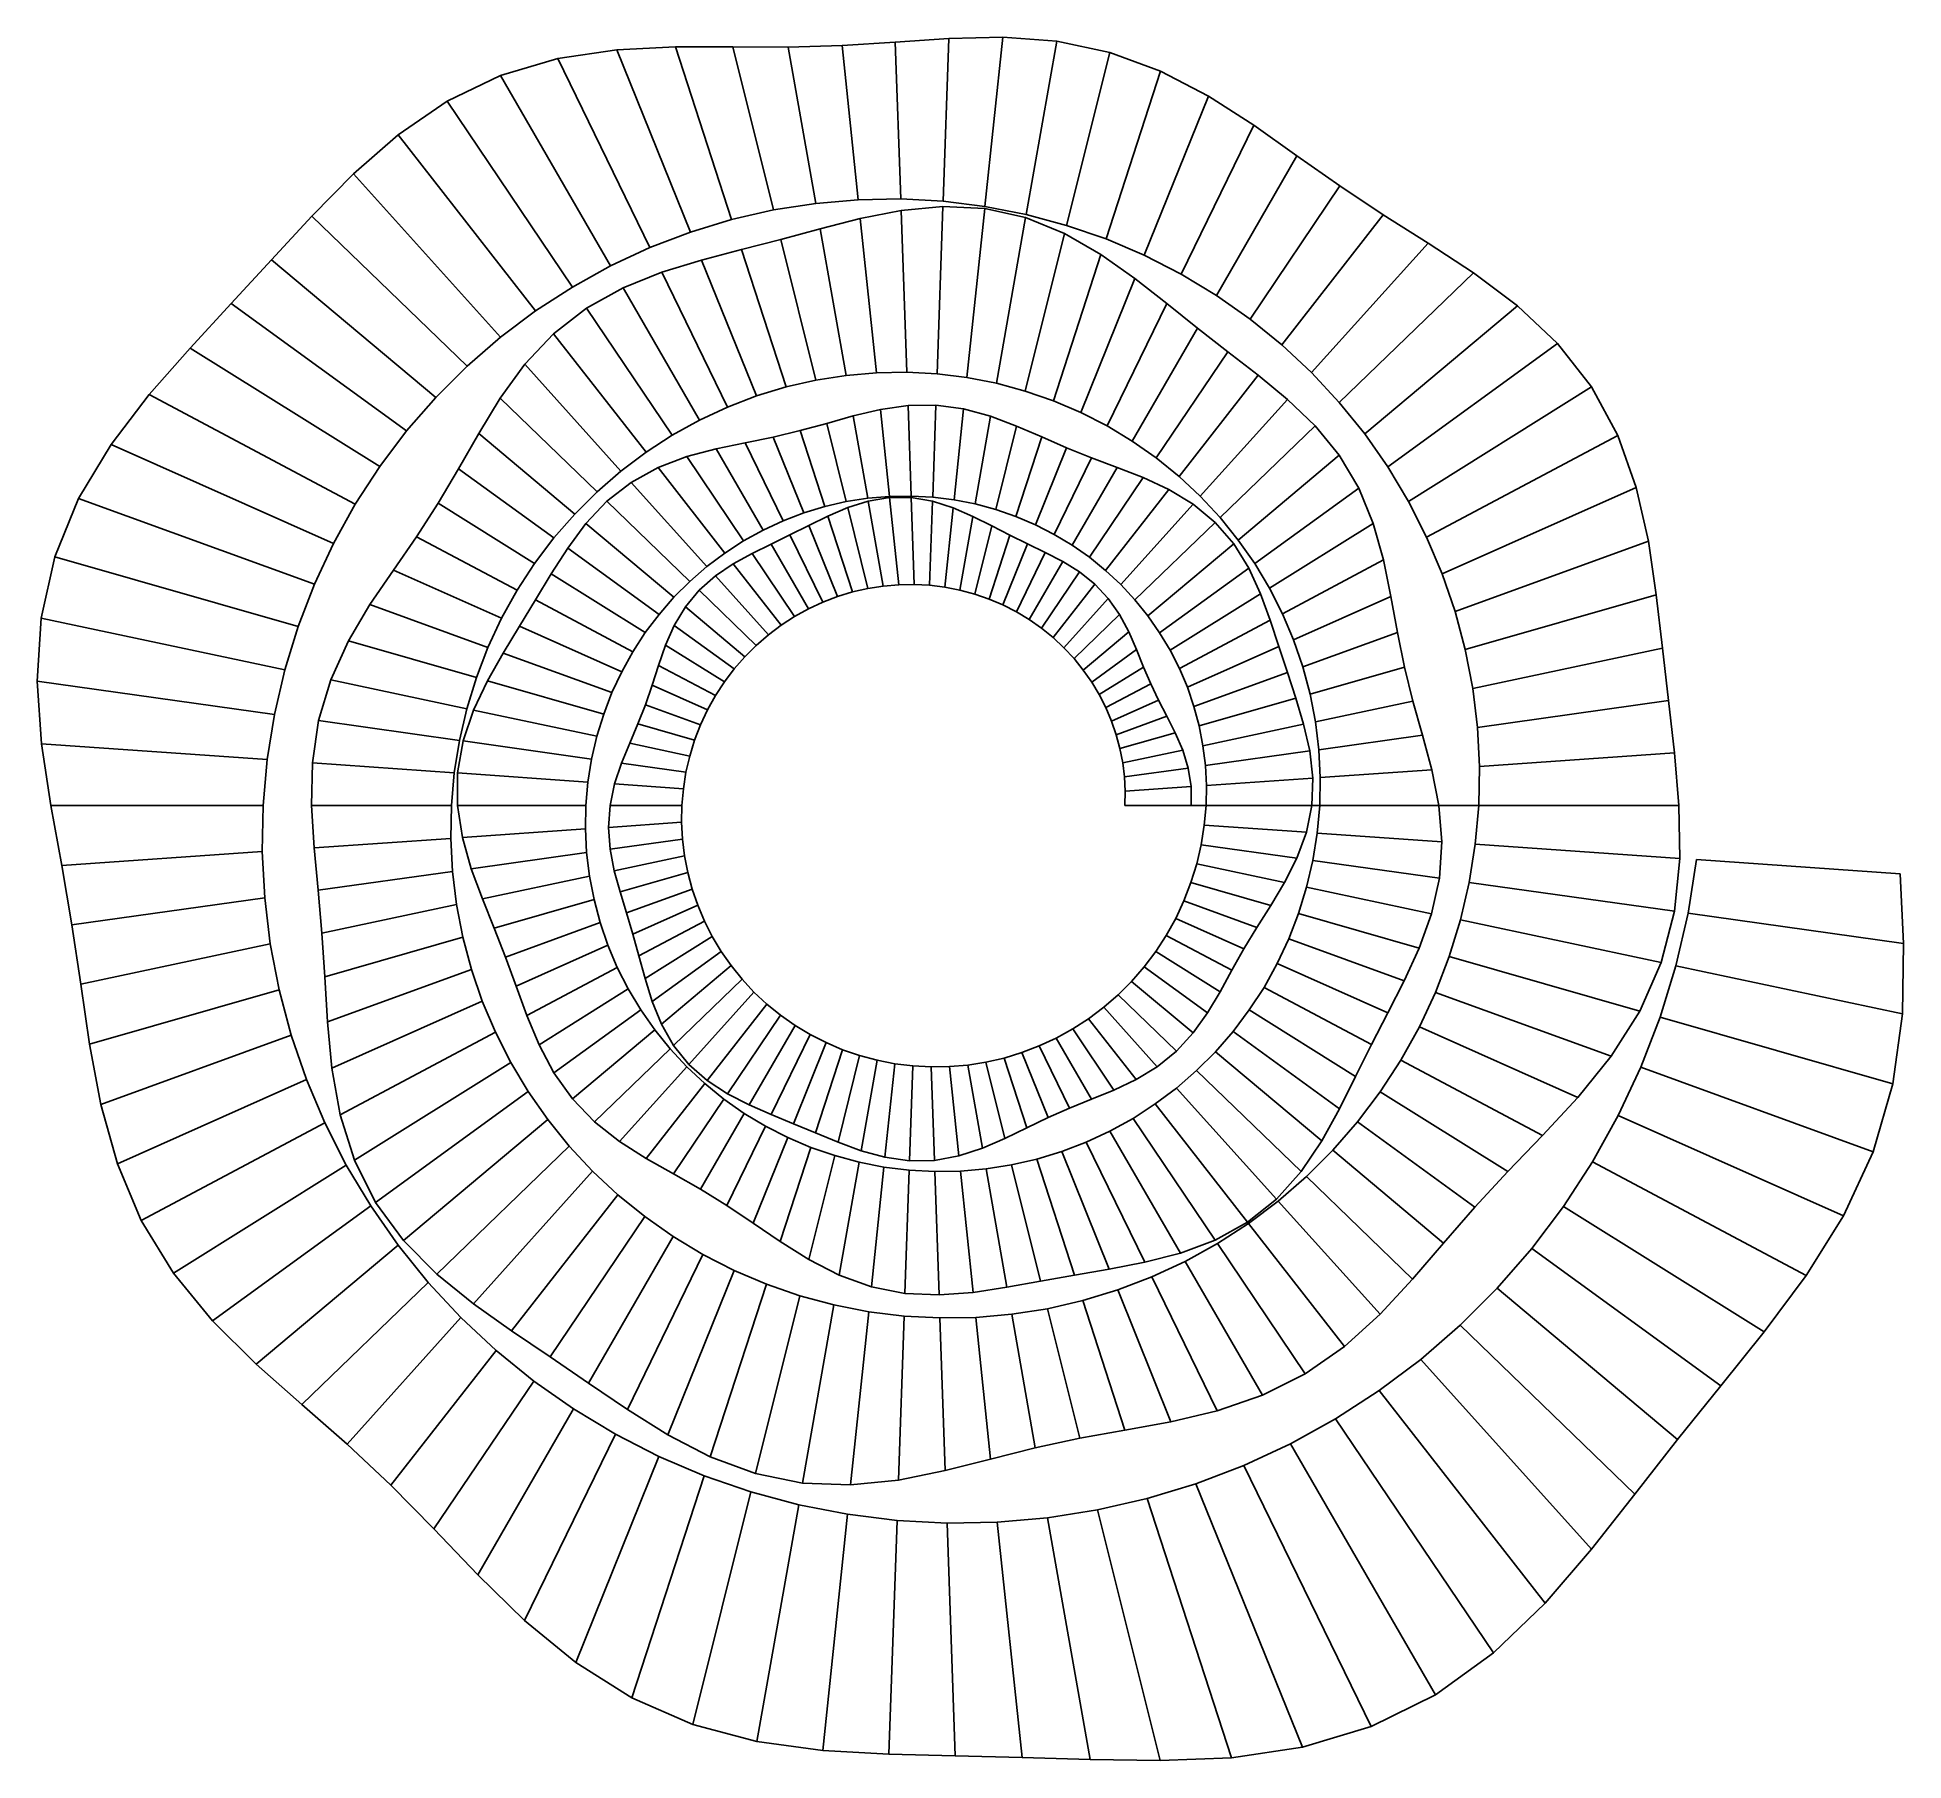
# Model space of a CAD drawing. Header units: metres. Extents: x -4.36 to 4.84, y -4.71 to 3.79.
import ezdxf

# ---------------------------------------------------------------- set-up
doc = ezdxf.new("R2010")
doc.units = ezdxf.units.M
for name, color, linetype in [('Fill', 3, 'CONTINUOUS'), ('Inner', 2, 'CONTINUOUS'), ('Outer', 1, 'CONTINUOUS')]:
    doc.layers.add(name, color=color, linetype=linetype)

msp = doc.modelspace()

# ---------------------------------------------------------------- linework, layer by layer
at = {"layer": 'Fill'}
for p, q in [((0.104, 2.9774), (0.132, 3.7792)), ((0.3103, 2.9519), (0.3978, 3.7852)), ((-1.3406, 2.7487), (-1.7951, 3.6805)), ((-1.1414, 2.825), (-1.5046, 3.7241)), ((-0.938, 2.8869), (-1.2147, 3.7384)), ((-0.7316, 2.9343), (-0.932, 3.7382)), ((-0.5232, 2.9671), (-0.659, 3.7374)), ((-0.3138, 2.9851), (-0.3936, 3.745)), ((-0.1044, 2.9886), (-0.1314, 3.7615)), ((0.5135, 2.9121), (0.664, 3.7656)), ((0.7127, 2.8585), (0.9253, 3.711)), ((-1.5348, 2.6584), (-2.0767, 3.5969)), ((0.907, 2.7914), (1.1759, 3.6192)), ((1.0954, 2.7111), (1.4124, 3.4958)), ((-1.723, 2.5544), (-2.3407, 3.4703)), ((1.277, 2.6183), (1.635, 3.3522)), ((-1.9041, 2.4371), (-2.5823, 3.3052)), ((1.4511, 2.5134), (1.8482, 3.2012)), ((-2.0772, 2.3069), (-2.8023, 3.1123)), ((1.6169, 2.3971), (2.059, 3.0526)), ((0.0743, 2.1267), (0.1031, 2.9514)), ((-2.2414, 2.1645), (-3.0069, 2.9037)), ((-0.2241, 2.1322), (-0.3039, 2.8918)), ((-0.0745, 2.1347), (-0.1024, 2.9319)), ((0.2216, 2.1085), (0.3091, 2.9412)), ((0.3668, 2.0801), (0.5107, 2.8966)), ((1.7735, 2.27), (2.2737, 2.9102)), ((-0.5226, 2.0959), (-0.6955, 2.7897)), ((-0.3737, 2.1193), (-0.5011, 2.8416)), ((0.5091, 2.0418), (0.7028, 2.8189)), ((1.9203, 2.1328), (2.4945, 2.7704)), ((-2.3959, 2.0104), (-3.205, 2.6893)), ((-0.8153, 2.0178), (-1.0858, 2.6875)), ((-0.67, 2.0621), (-0.89, 2.7391)), ((0.6478, 1.9938), (0.8823, 2.7154)), ((-0.9576, 1.9634), (-1.2817, 2.6279)), ((0.7824, 1.9365), (1.0491, 2.5965)), ((2.0567, 1.9862), (2.7179, 2.6247)), ((-1.0963, 1.8989), (-1.4731, 2.5514)), ((-2.5398, 1.8452), (-3.4041, 2.4732)), ((-1.2307, 1.8246), (-1.6534, 2.4512)), ((0.9122, 1.8702), (1.2061, 2.4728)), ((2.1821, 1.831), (2.9348, 2.4626)), ((-1.36, 1.7408), (-1.8162, 2.3246)), ((1.0365, 1.7953), (1.3577, 2.3515)), ((-2.6723, 1.6698), (-3.6068, 2.2538)), ((1.1549, 1.7122), (1.5075, 2.2349)), ((2.2959, 1.6681), (3.1328, 2.2761)), ((-1.4837, 1.6478), (-1.9578, 2.1743)), ((1.2668, 1.6214), (1.6564, 2.1202)), ((-2.7927, 1.4849), (-3.8081, 2.0248)), ((2.3977, 1.4982), (3.3001, 2.0621)), ((-1.601, 1.5461), (-2.0788, 2.0075)), ((-0.1601, 1.523), (-0.2051, 1.9513)), ((-0.0532, 1.5248), (-0.0688, 1.9708)), ((0.053, 1.5191), (0.0689, 1.9724)), ((0.1583, 1.506), (0.2054, 1.954)), ((1.3717, 1.5234), (1.8017, 2.001)), ((-0.4786, 1.4729), (-0.6001, 1.8469)), ((-0.3733, 1.4971), (-0.4694, 1.8826)), ((-0.2669, 1.5138), (-0.3385, 1.9195)), ((0.262, 1.4858), (0.3382, 1.9178)), ((0.3636, 1.4584), (0.4661, 1.8694)), ((1.4691, 1.4187), (1.9373, 1.8709)), ((-2.9003, 1.2913), (-3.9963, 1.7793)), ((-1.7113, 1.436), (-2.1846, 1.8331)), ((-0.7831, 1.3563), (-1.0146, 1.7574)), ((-0.684, 1.4024), (-0.8717, 1.7872)), ((-0.5823, 1.4413), (-0.7335, 1.8154)), ((0.4627, 1.4242), (0.59, 1.8157)), ((0.5589, 1.3832), (0.7121, 1.7626)), ((2.4871, 1.3224), (3.4293, 1.8234)), ((-1.8141, 1.318), (-2.2834, 1.659)), ((-0.9715, 1.2434), (-1.3009, 1.6651)), ((-0.8791, 1.3033), (-1.1594, 1.7189)), ((0.6516, 1.3359), (0.8354, 1.7129)), ((0.7404, 1.2824), (0.9615, 1.6653)), ((1.5586, 1.3079), (2.0561, 1.7253)), ((-1.0598, 1.177), (-1.4335, 1.592)), ((0.8249, 1.223), (1.0896, 1.6154)), ((1.6399, 1.1915), (2.1524, 1.5638)), ((2.5636, 1.1414), (3.5204, 1.5674)), ((-2.9944, 1.0899), (-4.1564, 1.5128)), ((-1.9088, 1.1927), (-2.3837, 1.4895)), ((-1.1436, 1.1043), (-1.5524, 1.4991)), ((-0.1907, 1.0813), (-0.2644, 1.4996)), ((-0.1143, 1.0879), (-0.1595, 1.5171)), ((-0.038, 1.0891), (-0.053, 1.5168)), ((0.0379, 1.0851), (0.0523, 1.4987)), ((0.9049, 1.1582), (1.2164, 1.557)), ((0.9798, 1.0881), (1.3367, 1.4846)), ((-1.2224, 1.0257), (-1.656, 1.3895)), ((-0.4159, 1.0295), (-0.5576, 1.38)), ((-0.3418, 1.0521), (-0.4633, 1.4259)), ((-0.2666, 1.0693), (-0.3659, 1.4675)), ((0.1131, 1.0757), (0.1541, 1.466)), ((0.1871, 1.0613), (0.251, 1.4237)), ((1.0494, 1.0133), (1.4447, 1.3951)), ((1.7126, 1.0702), (2.2243, 1.3899)), ((-1.9948, 1.0606), (-2.4909, 1.3244)), ((-0.5593, 0.9688), (-0.7436, 1.2879)), ((-0.4886, 1.0017), (-0.6504, 1.3336)), ((0.2597, 1.0417), (0.3435, 1.3776)), ((0.3305, 1.0173), (0.4328, 1.332)), ((0.3992, 0.988), (0.5206, 1.2886)), ((1.1133, 0.9342), (1.5362, 1.289)), ((2.6272, 0.9562), (3.5798, 1.303)), ((-3.0746, 0.8816), (-4.2741, 1.2256)), ((-1.2958, 0.9415), (-1.7461, 1.2686)), ((-0.6279, 0.9309), (-0.8373, 1.2413)), ((0.4654, 0.9542), (0.6078, 1.2462)), ((0.5288, 0.916), (0.6938, 1.2016)), ((1.7765, 0.9446), (2.2748, 1.2096)), ((-2.0716, 0.9223), (-2.605, 1.1598)), ((-1.3634, 0.8519), (-1.8273, 1.1418)), ((-0.757, 0.8407), (-1.0182, 1.1308)), ((-0.6939, 0.8882), (-0.9299, 1.1902)), ((0.5892, 0.8736), (0.7762, 1.1508)), ((1.1714, 0.8511), (1.6101, 1.1698)), ((-1.4248, 0.7576), (-1.905, 1.0129)), ((-0.8168, 0.7888), (-1.0981, 1.0604)), ((0.6463, 0.8273), (0.8521, 1.0906)), ((0.6998, 0.7772), (0.9184, 1.02)), ((1.2233, 0.7644), (1.6686, 1.0427)), ((1.8312, 0.8153), (2.3114, 1.0291)), ((2.6774, 0.7677), (3.619, 1.0377)), ((-3.1404, 0.6675), (-4.3416, 0.9228)), ((-2.1389, 0.7785), (-2.7203, 0.9901)), ((-0.8731, 0.7326), (-1.1661, 0.9785)), ((0.7495, 0.7238), (0.9739, 0.9404)), ((-1.4797, 0.6588), (-1.9834, 0.8831)), ((-0.9256, 0.6725), (-1.2209, 0.8871)), ((0.7952, 0.6673), (1.0191, 0.8551)), ((1.2689, 0.6747), (1.7164, 0.9127)), ((1.8765, 0.683), (2.3431, 0.8528)), ((-2.1962, 0.6297), (-2.8269, 0.8106)), ((-1.5278, 0.5561), (-2.0632, 0.7509)), ((-0.9739, 0.6085), (-1.2638, 0.7897)), ((0.8367, 0.6079), (1.0569, 0.7679)), ((1.308, 0.5823), (1.7592, 0.7832)), ((2.7143, 0.5769), (3.6495, 0.7757)), ((-1.0177, 0.5411), (-1.2984, 0.6904)), ((0.8738, 0.546), (1.0916, 0.6821)), ((1.3404, 0.4879), (1.8008, 0.6554)), ((1.9125, 0.5484), (2.378, 0.6819)), ((-3.1912, 0.4485), (-4.3598, 0.6127)), ((-2.2431, 0.4768), (-2.9141, 0.6194)), ((-1.5687, 0.4498), (-2.1409, 0.6139)), ((-1.0569, 0.4706), (-1.33, 0.5921)), ((0.9064, 0.4819), (1.1271, 0.5993)), ((-1.6022, 0.3406), (-2.2097, 0.4697)), ((-1.0913, 0.3972), (-1.363, 0.4961)), ((0.9343, 0.416), (1.1657, 0.519)), ((1.366, 0.3917), (1.8422, 0.5283)), ((1.9388, 0.4121), (2.4198, 0.5144)), ((2.7377, 0.3848), (3.6789, 0.517)), ((-2.2794, 0.3204), (-2.9741, 0.418)), ((-1.1205, 0.3213), (-1.4, 0.4014)), ((0.9574, 0.3485), (1.2071, 0.4393)), ((1.3849, 0.2944), (1.8809, 0.3998)), ((-3.2267, 0.2256), (-4.3385, 0.3034)), ((-1.6282, 0.2288), (-2.2614, 0.3178)), ((-1.1445, 0.2433), (-1.4404, 0.3062)), ((0.9757, 0.2798), (1.2485, 0.358)), ((1.9555, 0.2748), (2.4671, 0.3467)), ((-2.3048, 0.1612), (-3.0042, 0.2101)), ((-1.163, 0.1634), (-1.4804, 0.2081)), ((0.9892, 0.2103), (1.2852, 0.2732)), ((0.9977, 0.1402), (1.3123, 0.1844)), ((1.3968, 0.1963), (1.911, 0.2686)), ((2.7476, 0.1921), (3.7081, 0.2593)), ((-1.6463, 0.1151), (-2.2891, 0.1601)), ((-1.1759, 0.0822), (-1.5146, 0.1059)), ((1.0013, 0.07), (1.3263, 0.0927)), ((1.4018, 0.098), (1.9263, 0.1347)), ((1.9625, 0.1372), (2.5129, 0.1757)), ((-3.2467, 0), (-4.2931, 0)), ((-2.3191, 0), (-3.0084, 0)), ((-1.6565, 0), (-2.2898, 0)), ((-1.1832, 0), (-1.5374, 0)), ((-1.1848, -0.0828), (-1.5452, -0.108)), ((1, 0), (1.3263, 0)), ((1.4, 0), (1.9214, 0)), ((1.96, 0), (2.5477, 0)), ((2.744, 0), (3.7306, 0)), ((-2.3221, -0.1624), (-2.9954, -0.2095)), ((-1.6587, -0.116), (-2.265, -0.1584)), ((-1.1805, -0.1659), (-1.5373, -0.2161)), ((1.3914, -0.0973), (1.8944, -0.1325)), ((1.9479, -0.1362), (2.5622, -0.1792)), ((-3.251, -0.2273), (-4.2396, -0.2965)), ((-1.6527, -0.2323), (-2.2209, -0.3121)), ((-1.1704, -0.2488), (-1.5164, -0.3223)), ((1.376, -0.1934), (1.8476, -0.2597)), ((1.9265, -0.2707), (2.5504, -0.3584)), ((2.7271, -0.1907), (3.735, -0.2612)), ((3.8179, -0.267), (4.8201, -0.3371)), ((-2.3138, -0.3252), (-2.9756, -0.4182)), ((-1.6386, -0.3483), (-2.1658, -0.4604)), ((-1.1545, -0.3311), (-1.4874, -0.4265)), ((1.3541, -0.2878), (1.7865, -0.3797)), ((-3.2393, -0.4553), (-4.1896, -0.5888)), ((-1.1328, -0.4123), (-1.4555, -0.5298)), ((1.3258, -0.3802), (1.7187, -0.4928)), ((1.8958, -0.403), (2.5118, -0.5339)), ((2.6971, -0.379), (3.709, -0.5213)), ((-2.294, -0.4876), (-2.9572, -0.6286)), ((-1.6163, -0.4635), (-2.108, -0.6044)), ((-1.1054, -0.4922), (-1.4243, -0.6342)), ((1.2912, -0.47), (1.6507, -0.6008)), ((1.8561, -0.5322), (2.4511, -0.7028)), ((3.7759, -0.5307), (4.8381, -0.68)), ((-1.586, -0.5772), (-2.0524, -0.747)), ((-1.0724, -0.5702), (-1.3948, -0.7416)), ((1.2042, -0.6403), (1.5271, -0.812)), ((1.2506, -0.5568), (1.5868, -0.7065)), ((2.6541, -0.5641), (3.6438, -0.7745)), ((-3.2116, -0.6826), (-4.1458, -0.8812)), ((-2.2629, -0.6489), (-2.943, -0.8439)), ((-1.5476, -0.689), (-1.9998, -0.8904)), ((-1.0339, -0.646), (-1.3647, -0.8528)), ((-0.99, -0.7193), (-1.3295, -0.9659)), ((1.1523, -0.72), (1.4688, -0.9178)), ((1.8077, -0.6579), (2.3762, -0.8649)), ((-2.2204, -0.8081), (-2.9296, -1.0663)), ((-1.5014, -0.7983), (-1.9467, -1.0351)), ((-0.9409, -0.7895), (-1.284, -1.0774)), ((1.0951, -0.7957), (1.4068, -1.0221)), ((1.7508, -0.7795), (2.2957, -1.0221)), ((2.5986, -0.7451), (3.5377, -1.0144)), ((3.7157, -0.7898), (4.832, -1.0271)), ((-3.168, -0.9084), (-4.1025, -1.1764)), ((-1.4474, -0.9045), (-1.8867, -1.179)), ((-0.8869, -0.8564), (-1.2242, -1.1822)), ((-0.8281, -0.9196), (-1.1487, -1.2758)), ((1.0331, -0.8669), (1.3362, -1.1212)), ((1.6859, -0.8964), (2.2156, -1.178)), ((-2.1667, -0.9647), (-2.9081, -1.2948)), ((-1.386, -1.007), (-1.8135, -1.3176)), ((-0.7647, -0.9788), (-1.0589, -1.3553)), ((0.8957, -0.9948), (1.1591, -1.2873)), ((0.9665, -0.9333), (1.2536, -1.2106)), ((1.6132, -1.008), (2.1373, -1.3355)), ((2.5308, -0.9211), (3.3966, -1.2363)), ((-0.6972, -1.0336), (-0.9584, -1.4208)), ((-0.6257, -1.0838), (-0.8517, -1.4752)), ((0.7429, -1.1015), (0.946, -1.4024)), ((0.821, -1.0509), (1.0551, -1.3505)), ((2.4512, -1.0913), (3.2322, -1.4391)), ((3.638, -1.0432), (4.785, -1.3721)), ((-3.1085, -1.1314), (-4.0471, -1.473)), ((-2.1019, -1.1176), (-2.8672, -1.5245)), ((-1.3173, -1.1053), (-1.7229, -1.4457)), ((-0.5507, -1.129), (-0.7427, -1.5228)), ((-0.4723, -1.169), (-0.6336, -1.5682)), ((0.5781, -1.1852), (0.7275, -1.4915)), ((0.6618, -1.1463), (0.8358, -1.4477)), ((1.5332, -1.1139), (2.0576, -1.4949)), ((-2.0264, -1.2662), (-2.7971, -1.7478)), ((-1.2416, -1.199), (-1.6144, -1.559)), ((-1.1593, -1.2875), (-1.4913, -1.6563)), ((-0.3911, -1.2036), (-0.5244, -1.614)), ((-0.3073, -1.2326), (-0.4138, -1.6597)), ((-0.2214, -1.2557), (-0.3, -1.7016)), ((-0.1338, -1.2728), (-0.1823, -1.734)), ((-0.0448, -1.2839), (-0.0612, -1.7511)), ((0.1353, -1.2872), (0.1816, -1.7275)), ((0.2256, -1.2794), (0.2979, -1.6894)), ((0.3155, -1.2653), (0.4091, -1.6409)), ((0.4045, -1.2448), (0.5162, -1.5887)), ((0.4922, -1.2181), (0.6214, -1.5381)), ((1.4464, -1.2136), (1.9703, -1.6533)), ((2.3602, -1.255), (3.0586, -1.6263)), ((-3.0333, -1.3505), (-3.9655, -1.7656)), ((-1.0706, -1.3704), (-1.3595, -1.7401)), ((0.045, -1.2887), (0.0611, -1.7491)), ((1.3531, -1.3067), (1.8684, -1.8042)), ((3.5431, -1.2896), (4.688, -1.7063)), ((-1.9404, -1.4098), (-2.6928, -1.9565)), ((-0.9761, -1.4471), (-1.225, -1.8161)), ((1.1495, -1.4712), (1.6047, -2.054)), ((1.254, -1.3927), (1.7469, -1.9401)), ((2.2585, -1.4113), (2.8875, -1.8043)), ((-1.8442, -1.5475), (-2.5555, -2.1443)), ((-0.876, -1.5173), (-1.092, -1.8913)), ((1.0401, -1.5421), (1.4451, -2.1424)), ((2.1465, -1.5595), (2.7249, -1.9798)), ((3.4316, -1.5279), (4.5421, -2.0223)), ((-2.9427, -1.5647), (-3.8473, -2.0457)), ((-0.7709, -1.5806), (-0.9615, -1.9714)), ((-0.6613, -1.6367), (-0.8316, -2.0583)), ((0.9266, -1.6048), (1.2738, -2.2064)), ((-1.7383, -1.6786), (-2.3916, -2.3096)), ((-0.5475, -1.6851), (-0.6984, -2.1495)), ((-0.4302, -1.7256), (-0.5581, -2.2382)), ((0.5663, -1.7428), (0.752, -2.3143)), ((0.689, -1.7054), (0.9231, -2.2848)), ((0.8093, -1.6593), (1.098, -2.2513)), ((2.0249, -1.6991), (2.5704, -2.1568)), ((-2.837, -1.7727), (-3.6894, -2.3054)), ((-1.623, -1.8025), (-2.2109, -2.4555)), ((-0.31, -1.758), (-0.4083, -2.3153)), ((-0.1873, -1.782), (-0.2494, -2.3725)), ((-0.0628, -1.7974), (-0.084, -2.4048)), ((0.063, -1.8041), (0.0842, -2.4122)), ((0.1894, -1.8021), (0.2522, -2.3995)), ((0.3158, -1.7912), (0.4187, -2.3743)), ((0.4417, -1.7714), (0.5845, -2.3443)), ((1.8943, -1.8293), (2.4176, -2.3346)), ((3.3043, -1.7569), (4.358, -2.3172)), ((-1.4989, -1.9185), (-2.0227, -2.589)), ((-2.7166, -1.9737), (-3.4969, -2.5406)), ((1.7555, -1.9497), (2.2576, -2.5073)), ((3.1619, -1.9758), (4.1512, -2.594)), ((-1.3665, -2.0259), (-1.8331, -2.7177)), ((1.6092, -2.0597), (2.0827, -2.6658)), ((-2.5819, -2.1665), (-3.2814, -2.7534)), ((-1.2264, -2.1242), (-1.6437, -2.847)), ((1.4562, -2.1589), (1.8891, -2.8007)), ((3.0051, -2.1833), (3.9368, -2.8602)), ((-1.0793, -2.2129), (-1.4519, -2.9768)), ((-0.9258, -2.2913), (-1.253, -3.1014)), ((1.2972, -2.2468), (1.678, -2.9064)), ((-2.4336, -2.3501), (-3.0566, -2.9518)), ((-0.7665, -2.3591), (-1.0432, -3.2105)), ((0.9646, -2.3875), (1.2269, -3.0367)), ((1.133, -2.3231), (1.4549, -2.9829)), ((2.8348, -2.3787), (3.724, -3.1248)), ((-0.6023, -2.4159), (-0.821, -3.2928)), ((-0.434, -2.4612), (-0.5889, -3.3397)), ((0.6183, -2.4799), (0.7776, -3.1187)), ((0.7928, -2.4399), (1.0002, -3.0782)), ((-2.2722, -2.5235), (-2.8336, -3.1471)), ((-0.2622, -2.4948), (-0.352, -3.3487)), ((-0.0879, -2.5164), (-0.1161, -3.3244)), ((0.0882, -2.5258), (0.1144, -3.2774)), ((0.2652, -2.5229), (0.3385, -3.2207)), ((0.4422, -2.5076), (0.5582, -3.1658)), ((2.6521, -2.5611), (3.514, -3.3935)), ((-2.0984, -2.6859), (-2.6172, -3.3499)), ((2.4578, -2.7296), (3.3001, -3.6651)), ((-1.9131, -2.8363), (-2.405, -3.5656)), ((2.2529, -2.8836), (3.0711, -3.9308)), ((-1.717, -2.9739), (-2.1889, -3.7913)), ((2.0387, -3.0224), (2.8165, -4.1756)), ((-1.511, -3.098), (-1.9588, -4.016)), ((-1.2961, -3.2079), (-1.7065, -4.2237)), ((1.816, -3.1455), (2.5304, -4.3828)), ((-1.0731, -3.3028), (-1.4291, -4.3982)), ((1.5863, -3.2523), (2.2141, -4.5396)), ((-0.8433, -3.3822), (-1.1291, -4.5284)), ((1.3505, -3.3425), (1.8752, -4.6412)), ((-0.6076, -3.4457), (-0.8132, -4.6121)), ((-0.3671, -3.4927), (-0.4894, -4.6564)), ((0.8656, -3.4719), (1.1736, -4.7072)), ((1.1099, -3.4158), (1.5247, -4.6926)), ((-0.123, -3.5229), (-0.1633, -4.6751)), ((0.1235, -3.5361), (0.1635, -4.6832)), ((0.3712, -3.5321), (0.4931, -4.6914)), ((0.619, -3.5107), (0.8291, -4.7019))]:
    msp.add_line(p, q, dxfattribs=at)
at = {"layer": 'Inner'}
for p, q in [((-0.5232, 2.9671), (-0.7316, 2.9343)), ((-0.3138, 2.9851), (-0.5232, 2.9671)), ((-0.1044, 2.9886), (-0.3138, 2.9851)), ((0.104, 2.9774), (-0.1044, 2.9886)), ((0.3103, 2.9519), (0.104, 2.9774)), ((0.5135, 2.9121), (0.3103, 2.9519)), ((-0.938, 2.8869), (-1.1414, 2.825)), ((-0.7316, 2.9343), (-0.938, 2.8869)), ((0.7127, 2.8585), (0.5135, 2.9121)), ((0.907, 2.7914), (0.7127, 2.8585)), ((-1.1414, 2.825), (-1.3406, 2.7487)), ((1.0954, 2.7111), (0.907, 2.7914)), ((-1.3406, 2.7487), (-1.5348, 2.6584)), ((1.277, 2.6183), (1.0954, 2.7111)), ((-1.5348, 2.6584), (-1.723, 2.5544)), ((1.4511, 2.5134), (1.277, 2.6183)), ((-1.723, 2.5544), (-1.9041, 2.4371)), ((1.6169, 2.3971), (1.4511, 2.5134)), ((-1.9041, 2.4371), (-2.0772, 2.3069)), ((1.7735, 2.27), (1.6169, 2.3971)), ((-2.0772, 2.3069), (-2.2414, 2.1645)), ((1.9203, 2.1328), (1.7735, 2.27)), ((-2.2414, 2.1645), (-2.3959, 2.0104)), ((-0.3737, 2.1193), (-0.5226, 2.0959)), ((-0.2241, 2.1322), (-0.3737, 2.1193)), ((-0.0745, 2.1347), (-0.2241, 2.1322)), ((0.0743, 2.1267), (-0.0745, 2.1347)), ((0.2216, 2.1085), (0.0743, 2.1267)), ((2.0567, 1.9862), (1.9203, 2.1328)), ((-0.67, 2.0621), (-0.8153, 2.0178)), ((-0.5226, 2.0959), (-0.67, 2.0621)), ((0.3668, 2.0801), (0.2216, 2.1085)), ((0.5091, 2.0418), (0.3668, 2.0801)), ((0.6478, 1.9938), (0.5091, 2.0418)), ((-2.3959, 2.0104), (-2.5398, 1.8452)), ((-0.9576, 1.9634), (-1.0963, 1.8989)), ((-0.8153, 2.0178), (-0.9576, 1.9634)), ((0.7824, 1.9365), (0.6478, 1.9938)), ((0.9122, 1.8702), (0.7824, 1.9365)), ((2.1821, 1.831), (2.0567, 1.9862)), ((-2.5398, 1.8452), (-2.6723, 1.6698)), ((-1.0963, 1.8989), (-1.2307, 1.8246)), ((1.0365, 1.7953), (0.9122, 1.8702)), ((-1.2307, 1.8246), (-1.36, 1.7408)), ((1.1549, 1.7122), (1.0365, 1.7953)), ((2.2959, 1.6681), (2.1821, 1.831)), ((-2.6723, 1.6698), (-2.7927, 1.4849)), ((-1.36, 1.7408), (-1.4837, 1.6478)), ((1.2668, 1.6214), (1.1549, 1.7122)), ((2.3977, 1.4982), (2.2959, 1.6681)), ((-1.4837, 1.6478), (-1.601, 1.5461)), ((1.3717, 1.5234), (1.2668, 1.6214)), ((-2.7927, 1.4849), (-2.9003, 1.2913)), ((-1.601, 1.5461), (-1.7113, 1.436)), ((-0.4786, 1.4729), (-0.5823, 1.4413)), ((-0.3733, 1.4971), (-0.4786, 1.4729)), ((-0.2669, 1.5138), (-0.3733, 1.4971)), ((-0.1601, 1.523), (-0.2669, 1.5138)), ((-0.0532, 1.5248), (-0.1601, 1.523)), ((0.053, 1.5191), (-0.0532, 1.5248)), ((0.1583, 1.506), (0.053, 1.5191)), ((0.262, 1.4858), (0.1583, 1.506)), ((0.3636, 1.4584), (0.262, 1.4858)), ((1.4691, 1.4187), (1.3717, 1.5234)), ((2.4871, 1.3224), (2.3977, 1.4982)), ((-1.7113, 1.436), (-1.8141, 1.318)), ((-0.684, 1.4024), (-0.7831, 1.3563)), ((-0.5823, 1.4413), (-0.684, 1.4024)), ((0.4627, 1.4242), (0.3636, 1.4584)), ((0.5589, 1.3832), (0.4627, 1.4242)), ((0.6516, 1.3359), (0.5589, 1.3832)), ((1.5586, 1.3079), (1.4691, 1.4187)), ((-2.9003, 1.2913), (-2.9944, 1.0899)), ((-1.8141, 1.318), (-1.9088, 1.1927)), ((-0.8791, 1.3033), (-0.9715, 1.2434)), ((-0.7831, 1.3563), (-0.8791, 1.3033)), ((0.7404, 1.2824), (0.6516, 1.3359)), ((1.6399, 1.1915), (1.5586, 1.3079)), ((2.5636, 1.1414), (2.4871, 1.3224)), ((-0.9715, 1.2434), (-1.0598, 1.177)), ((0.8249, 1.223), (0.7404, 1.2824)), ((0.9049, 1.1582), (0.8249, 1.223)), ((-1.9088, 1.1927), (-1.9948, 1.0606)), ((-1.1436, 1.1043), (-1.2224, 1.0257)), ((-1.0598, 1.177), (-1.1436, 1.1043)), ((0.9798, 1.0881), (0.9049, 1.1582)), ((1.7126, 1.0702), (1.6399, 1.1915)), ((2.6272, 0.9562), (2.5636, 1.1414)), ((-2.9944, 1.0899), (-3.0746, 0.8816)), ((-1.9948, 1.0606), (-2.0716, 0.9223)), ((-1.2224, 1.0257), (-1.2958, 0.9415)), ((-0.4159, 1.0295), (-0.4886, 1.0017)), ((-0.3418, 1.0521), (-0.4159, 1.0295)), ((-0.2666, 1.0693), (-0.3418, 1.0521)), ((-0.1907, 1.0813), (-0.2666, 1.0693)), ((-0.1143, 1.0879), (-0.1907, 1.0813)), ((-0.038, 1.0891), (-0.1143, 1.0879)), ((0.0379, 1.0851), (-0.038, 1.0891)), ((0.1131, 1.0757), (0.0379, 1.0851)), ((0.1871, 1.0613), (0.1131, 1.0757)), ((0.2597, 1.0417), (0.1871, 1.0613)), ((0.3305, 1.0173), (0.2597, 1.0417)), ((0.3992, 0.988), (0.3305, 1.0173)), ((1.0494, 1.0133), (0.9798, 1.0881)), ((1.1133, 0.9342), (1.0494, 1.0133)), ((1.7765, 0.9446), (1.7126, 1.0702)), ((-2.0716, 0.9223), (-2.1389, 0.7785)), ((-1.2958, 0.9415), (-1.3634, 0.8519)), ((-0.6279, 0.9309), (-0.6939, 0.8882)), ((-0.5593, 0.9688), (-0.6279, 0.9309)), ((-0.4886, 1.0017), (-0.5593, 0.9688)), ((0.4654, 0.9542), (0.3992, 0.988)), ((0.5288, 0.916), (0.4654, 0.9542)), ((1.1714, 0.8511), (1.1133, 0.9342)), ((1.8312, 0.8153), (1.7765, 0.9446)), ((2.6774, 0.7677), (2.6272, 0.9562)), ((-3.0746, 0.8816), (-3.1404, 0.6675)), ((-1.3634, 0.8519), (-1.4248, 0.7576)), ((-0.757, 0.8407), (-0.8168, 0.7888)), ((-0.6939, 0.8882), (-0.757, 0.8407)), ((0.5892, 0.8736), (0.5288, 0.916)), ((0.6463, 0.8273), (0.5892, 0.8736)), ((1.2233, 0.7644), (1.1714, 0.8511)), ((-2.1389, 0.7785), (-2.1962, 0.6297)), ((-1.4248, 0.7576), (-1.4797, 0.6588)), ((-0.8168, 0.7888), (-0.8731, 0.7326)), ((0.6998, 0.7772), (0.6463, 0.8273)), ((0.7495, 0.7238), (0.6998, 0.7772)), ((1.2689, 0.6747), (1.2233, 0.7644)), ((1.8765, 0.683), (1.8312, 0.8153)), ((2.7143, 0.5769), (2.6774, 0.7677)), ((-3.1404, 0.6675), (-3.1912, 0.4485)), ((-1.4797, 0.6588), (-1.5278, 0.5561)), ((-0.9256, 0.6725), (-0.9739, 0.6085)), ((-0.8731, 0.7326), (-0.9256, 0.6725)), ((0.7952, 0.6673), (0.7495, 0.7238)), ((0.8367, 0.6079), (0.7952, 0.6673)), ((1.308, 0.5823), (1.2689, 0.6747)), ((1.9125, 0.5484), (1.8765, 0.683)), ((-2.1962, 0.6297), (-2.2431, 0.4768)), ((-1.5278, 0.5561), (-1.5687, 0.4498)), ((-0.9739, 0.6085), (-1.0177, 0.5411)), ((0.8738, 0.546), (0.8367, 0.6079)), ((1.3404, 0.4879), (1.308, 0.5823)), ((2.7377, 0.3848), (2.7143, 0.5769)), ((-2.2431, 0.4768), (-2.2794, 0.3204)), ((-1.0569, 0.4706), (-1.0913, 0.3972)), ((-1.0177, 0.5411), (-1.0569, 0.4706)), ((0.9064, 0.4819), (0.8738, 0.546)), ((0.9343, 0.416), (0.9064, 0.4819)), ((1.366, 0.3917), (1.3404, 0.4879)), ((1.9388, 0.4121), (1.9125, 0.5484)), ((-3.1912, 0.4485), (-3.2267, 0.2256)), ((-1.5687, 0.4498), (-1.6022, 0.3406)), ((-1.0913, 0.3972), (-1.1205, 0.3213)), ((0.9574, 0.3485), (0.9343, 0.416)), ((1.3849, 0.2944), (1.366, 0.3917)), ((1.9555, 0.2748), (1.9388, 0.4121)), ((2.7476, 0.1921), (2.7377, 0.3848)), ((-2.2794, 0.3204), (-2.3048, 0.1612)), ((-1.6022, 0.3406), (-1.6282, 0.2288)), ((-1.1205, 0.3213), (-1.1445, 0.2433)), ((0.9757, 0.2798), (0.9574, 0.3485)), ((0.9892, 0.2103), (0.9757, 0.2798)), ((1.3968, 0.1963), (1.3849, 0.2944)), ((-3.2267, 0.2256), (-3.2467, 0)), ((-1.6282, 0.2288), (-1.6463, 0.1151)), ((-1.1445, 0.2433), (-1.163, 0.1634)), ((0.9977, 0.1402), (0.9892, 0.2103)), ((1.4018, 0.098), (1.3968, 0.1963)), ((1.9625, 0.1372), (1.9555, 0.2748)), ((2.744, 0), (2.7476, 0.1921)), ((-2.3048, 0.1612), (-2.3191, 0)), ((-1.6463, 0.1151), (-1.6565, 0)), ((-1.163, 0.1634), (-1.1759, 0.0822)), ((1.0013, 0.07), (0.9977, 0.1402)), ((1.4, 0), (1.4018, 0.098)), ((1.96, 0), (1.9625, 0.1372)), ((-3.2467, 0), (-3.251, -0.2273)), ((-2.3191, 0), (-2.3221, -0.1624)), ((-1.6565, 0), (-1.6587, -0.116)), ((-1.1832, 0), (-1.1848, -0.0828)), ((-1.1759, 0.0822), (-1.1832, 0)), ((1, 0), (1.0013, 0.07)), ((3, 0), (1, 0)), ((-1.1848, -0.0828), (-1.1805, -0.1659)), ((1.3914, -0.0973), (1.4, 0)), ((1.9479, -0.1362), (1.96, 0)), ((2.7271, -0.1907), (2.744, 0)), ((-2.3221, -0.1624), (-2.3138, -0.3252)), ((-1.6587, -0.116), (-1.6527, -0.2323)), ((-1.1805, -0.1659), (-1.1704, -0.2488)), ((1.376, -0.1934), (1.3914, -0.0973)), ((1.9265, -0.2707), (1.9479, -0.1362)), ((-3.251, -0.2273), (-3.2393, -0.4553)), ((-1.6527, -0.2323), (-1.6386, -0.3483)), ((-1.1704, -0.2488), (-1.1545, -0.3311)), ((1.3541, -0.2878), (1.376, -0.1934)), ((1.8958, -0.403), (1.9265, -0.2707)), ((2.6971, -0.379), (2.7271, -0.1907)), ((3.7759, -0.5307), (3.8179, -0.267)), ((-2.3138, -0.3252), (-2.294, -0.4876)), ((-1.6386, -0.3483), (-1.6163, -0.4635)), ((-1.1545, -0.3311), (-1.1328, -0.4123)), ((1.3258, -0.3802), (1.3541, -0.2878)), ((-3.2393, -0.4553), (-3.2116, -0.6826)), ((-1.1328, -0.4123), (-1.1054, -0.4922)), ((1.2912, -0.47), (1.3258, -0.3802)), ((1.8561, -0.5322), (1.8958, -0.403)), ((2.6541, -0.5641), (2.6971, -0.379)), ((-2.294, -0.4876), (-2.2629, -0.6489)), ((-1.6163, -0.4635), (-1.586, -0.5772)), ((-1.1054, -0.4922), (-1.0724, -0.5702)), ((1.2506, -0.5568), (1.2912, -0.47)), ((1.8077, -0.6579), (1.8561, -0.5322)), ((3.7157, -0.7898), (3.7759, -0.5307)), ((-1.586, -0.5772), (-1.5476, -0.689)), ((-1.0724, -0.5702), (-1.0339, -0.646)), ((1.1523, -0.72), (1.2042, -0.6403)), ((1.2042, -0.6403), (1.2506, -0.5568)), ((2.5986, -0.7451), (2.6541, -0.5641)), ((-3.2116, -0.6826), (-3.168, -0.9084)), ((-2.2629, -0.6489), (-2.2204, -0.8081)), ((-1.5476, -0.689), (-1.5014, -0.7983)), ((-1.0339, -0.646), (-0.99, -0.7193)), ((-0.99, -0.7193), (-0.9409, -0.7895)), ((1.0951, -0.7957), (1.1523, -0.72)), ((1.7508, -0.7795), (1.8077, -0.6579)), ((-2.2204, -0.8081), (-2.1667, -0.9647)), ((-1.5014, -0.7983), (-1.4474, -0.9045)), ((-0.9409, -0.7895), (-0.8869, -0.8564)), ((1.0331, -0.8669), (1.0951, -0.7957)), ((1.6859, -0.8964), (1.7508, -0.7795)), ((2.5308, -0.9211), (2.5986, -0.7451)), ((3.638, -1.0432), (3.7157, -0.7898)), ((-3.168, -0.9084), (-3.1085, -1.1314)), ((-1.4474, -0.9045), (-1.386, -1.007)), ((-0.8869, -0.8564), (-0.8281, -0.9196)), ((-0.8281, -0.9196), (-0.7647, -0.9788)), ((0.9665, -0.9333), (1.0331, -0.8669)), ((1.6132, -1.008), (1.6859, -0.8964)), ((-2.1667, -0.9647), (-2.1019, -1.1176)), ((-1.386, -1.007), (-1.3173, -1.1053)), ((-0.7647, -0.9788), (-0.6972, -1.0336)), ((0.821, -1.0509), (0.8957, -0.9948)), ((0.8957, -0.9948), (0.9665, -0.9333)), ((1.5332, -1.1139), (1.6132, -1.008)), ((2.4512, -1.0913), (2.5308, -0.9211)), ((-0.6972, -1.0336), (-0.6257, -1.0838)), ((-0.6257, -1.0838), (-0.5507, -1.129)), ((0.6618, -1.1463), (0.7429, -1.1015)), ((0.7429, -1.1015), (0.821, -1.0509)), ((2.3602, -1.255), (2.4512, -1.0913)), ((3.5431, -1.2896), (3.638, -1.0432)), ((-3.1085, -1.1314), (-3.0333, -1.3505)), ((-2.1019, -1.1176), (-2.0264, -1.2662)), ((-1.3173, -1.1053), (-1.2416, -1.199)), ((-0.5507, -1.129), (-0.4723, -1.169)), ((-0.4723, -1.169), (-0.3911, -1.2036)), ((0.4922, -1.2181), (0.5781, -1.1852)), ((0.5781, -1.1852), (0.6618, -1.1463)), ((1.4464, -1.2136), (1.5332, -1.1139)), ((-2.0264, -1.2662), (-1.9404, -1.4098)), ((-1.2416, -1.199), (-1.1593, -1.2875)), ((-1.1593, -1.2875), (-1.0706, -1.3704)), ((-0.3911, -1.2036), (-0.3073, -1.2326)), ((-0.3073, -1.2326), (-0.2214, -1.2557)), ((-0.2214, -1.2557), (-0.1338, -1.2728)), ((-0.1338, -1.2728), (-0.0448, -1.2839)), ((-0.0448, -1.2839), (0.045, -1.2887)), ((0.045, -1.2887), (0.1353, -1.2872)), ((0.1353, -1.2872), (0.2256, -1.2794)), ((0.2256, -1.2794), (0.3155, -1.2653)), ((0.3155, -1.2653), (0.4045, -1.2448)), ((0.4045, -1.2448), (0.4922, -1.2181)), ((1.3531, -1.3067), (1.4464, -1.2136)), ((2.2585, -1.4113), (2.3602, -1.255)), ((-3.0333, -1.3505), (-2.9427, -1.5647)), ((-1.0706, -1.3704), (-0.9761, -1.4471)), ((1.254, -1.3927), (1.3531, -1.3067)), ((3.4316, -1.5279), (3.5431, -1.2896)), ((-1.9404, -1.4098), (-1.8442, -1.5475)), ((-0.9761, -1.4471), (-0.876, -1.5173)), ((1.0401, -1.5421), (1.1495, -1.4712)), ((1.1495, -1.4712), (1.254, -1.3927)), ((2.1465, -1.5595), (2.2585, -1.4113)), ((-1.8442, -1.5475), (-1.7383, -1.6786)), ((-0.876, -1.5173), (-0.7709, -1.5806)), ((0.9266, -1.6048), (1.0401, -1.5421)), ((2.0249, -1.6991), (2.1465, -1.5595)), ((3.3043, -1.7569), (3.4316, -1.5279)), ((-2.9427, -1.5647), (-2.837, -1.7727)), ((-0.7709, -1.5806), (-0.6613, -1.6367)), ((-0.6613, -1.6367), (-0.5475, -1.6851)), ((0.8093, -1.6593), (0.9266, -1.6048)), ((-1.7383, -1.6786), (-1.623, -1.8025)), ((-0.5475, -1.6851), (-0.4302, -1.7256)), ((-0.4302, -1.7256), (-0.31, -1.758)), ((0.4417, -1.7714), (0.5663, -1.7428)), ((0.5663, -1.7428), (0.689, -1.7054)), ((0.689, -1.7054), (0.8093, -1.6593)), ((1.8943, -1.8293), (2.0249, -1.6991)), ((-2.837, -1.7727), (-2.7166, -1.9737)), ((-1.623, -1.8025), (-1.4989, -1.9185)), ((-0.31, -1.758), (-0.1873, -1.782)), ((-0.1873, -1.782), (-0.0628, -1.7974)), ((-0.0628, -1.7974), (0.063, -1.8041)), ((0.063, -1.8041), (0.1894, -1.8021)), ((0.1894, -1.8021), (0.3158, -1.7912)), ((0.3158, -1.7912), (0.4417, -1.7714)), ((1.7555, -1.9497), (1.8943, -1.8293)), ((3.1619, -1.9758), (3.3043, -1.7569)), ((-1.4989, -1.9185), (-1.3665, -2.0259)), ((-2.7166, -1.9737), (-2.5819, -2.1665)), ((1.6092, -2.0597), (1.7555, -1.9497)), ((3.0051, -2.1833), (3.1619, -1.9758)), ((-1.3665, -2.0259), (-1.2264, -2.1242)), ((1.4562, -2.1589), (1.6092, -2.0597)), ((-2.5819, -2.1665), (-2.4336, -2.3501)), ((-1.2264, -2.1242), (-1.0793, -2.2129)), ((1.2972, -2.2468), (1.4562, -2.1589)), ((2.8348, -2.3787), (3.0051, -2.1833)), ((-1.0793, -2.2129), (-0.9258, -2.2913)), ((-0.9258, -2.2913), (-0.7665, -2.3591)), ((1.133, -2.3231), (1.2972, -2.2468)), ((-2.4336, -2.3501), (-2.2722, -2.5235)), ((-0.7665, -2.3591), (-0.6023, -2.4159)), ((0.7928, -2.4399), (0.9646, -2.3875)), ((0.9646, -2.3875), (1.133, -2.3231)), ((2.6521, -2.5611), (2.8348, -2.3787)), ((-0.6023, -2.4159), (-0.434, -2.4612)), ((-0.434, -2.4612), (-0.2622, -2.4948)), ((0.4422, -2.5076), (0.6183, -2.4799)), ((0.6183, -2.4799), (0.7928, -2.4399)), ((-2.2722, -2.5235), (-2.0984, -2.6859)), ((-0.2622, -2.4948), (-0.0879, -2.5164)), ((-0.0879, -2.5164), (0.0882, -2.5258)), ((0.0882, -2.5258), (0.2652, -2.5229)), ((0.2652, -2.5229), (0.4422, -2.5076)), ((2.4578, -2.7296), (2.6521, -2.5611)), ((-2.0984, -2.6859), (-1.9131, -2.8363)), ((2.2529, -2.8836), (2.4578, -2.7296)), ((-1.9131, -2.8363), (-1.717, -2.9739)), ((2.0387, -3.0224), (2.2529, -2.8836)), ((-1.717, -2.9739), (-1.511, -3.098)), ((1.816, -3.1455), (2.0387, -3.0224)), ((-1.511, -3.098), (-1.2961, -3.2079)), ((-1.2961, -3.2079), (-1.0731, -3.3028)), ((1.5863, -3.2523), (1.816, -3.1455)), ((-1.0731, -3.3028), (-0.8433, -3.3822)), ((1.3505, -3.3425), (1.5863, -3.2523)), ((-0.8433, -3.3822), (-0.6076, -3.4457)), ((1.1099, -3.4158), (1.3505, -3.3425)), ((-0.6076, -3.4457), (-0.3671, -3.4927)), ((-0.3671, -3.4927), (-0.123, -3.5229)), ((0.619, -3.5107), (0.8656, -3.4719)), ((0.8656, -3.4719), (1.1099, -3.4158)), ((-0.123, -3.5229), (0.1235, -3.5361)), ((0.1235, -3.5361), (0.3712, -3.5321)), ((0.3712, -3.5321), (0.619, -3.5107))]:
    msp.add_line(p, q, dxfattribs=at)
at = {"layer": 'Outer'}
for p, q in [((0.132, 3.7792), (-0.1314, 3.7615)), ((0.3978, 3.7852), (0.132, 3.7792)), ((0.664, 3.7656), (0.3978, 3.7852)), ((-1.7951, 3.6805), (-2.0767, 3.5969)), ((-1.5046, 3.7241), (-1.7951, 3.6805)), ((-1.2147, 3.7384), (-1.5046, 3.7241)), ((-0.932, 3.7382), (-1.2147, 3.7384)), ((-0.659, 3.7374), (-0.932, 3.7382)), ((-0.3936, 3.745), (-0.659, 3.7374)), ((-0.1314, 3.7615), (-0.3936, 3.745)), ((0.9253, 3.711), (0.664, 3.7656)), ((1.1759, 3.6192), (0.9253, 3.711)), ((-2.0767, 3.5969), (-2.3407, 3.4703)), ((1.4124, 3.4958), (1.1759, 3.6192)), ((1.635, 3.3522), (1.4124, 3.4958)), ((-2.3407, 3.4703), (-2.5823, 3.3052)), ((1.8482, 3.2012), (1.635, 3.3522)), ((-2.5823, 3.3052), (-2.8023, 3.1123)), ((2.059, 3.0526), (1.8482, 3.2012)), ((-2.8023, 3.1123), (-3.0069, 2.9037)), ((2.2737, 2.9102), (2.059, 3.0526)), ((0.1031, 2.9514), (-0.1024, 2.9319)), ((0.3091, 2.9412), (0.1031, 2.9514)), ((-3.0069, 2.9037), (-3.205, 2.6893)), ((-0.3039, 2.8918), (-0.5011, 2.8416)), ((-0.1024, 2.9319), (-0.3039, 2.8918)), ((0.5107, 2.8966), (0.3091, 2.9412)), ((0.7028, 2.8189), (0.5107, 2.8966)), ((2.4945, 2.7704), (2.2737, 2.9102)), ((-0.6955, 2.7897), (-0.89, 2.7391)), ((-0.5011, 2.8416), (-0.6955, 2.7897)), ((0.8823, 2.7154), (0.7028, 2.8189)), ((2.7179, 2.6247), (2.4945, 2.7704)), ((-3.205, 2.6893), (-3.4041, 2.4732)), ((-1.0858, 2.6875), (-1.2817, 2.6279)), ((-0.89, 2.7391), (-1.0858, 2.6875)), ((1.0491, 2.5965), (0.8823, 2.7154)), ((-1.2817, 2.6279), (-1.4731, 2.5514)), ((1.2061, 2.4728), (1.0491, 2.5965)), ((2.9348, 2.4626), (2.7179, 2.6247)), ((-1.4731, 2.5514), (-1.6534, 2.4512)), ((-3.4041, 2.4732), (-3.6068, 2.2538)), ((-1.6534, 2.4512), (-1.8162, 2.3246)), ((1.3577, 2.3515), (1.2061, 2.4728)), ((3.1328, 2.2761), (2.9348, 2.4626)), ((-1.8162, 2.3246), (-1.9578, 2.1743)), ((1.5075, 2.2349), (1.3577, 2.3515)), ((-3.6068, 2.2538), (-3.8081, 2.0248)), ((1.6564, 2.1202), (1.5075, 2.2349)), ((3.3001, 2.0621), (3.1328, 2.2761)), ((-1.9578, 2.1743), (-2.0788, 2.0075)), ((1.8017, 2.001), (1.6564, 2.1202)), ((-3.8081, 2.0248), (-3.9963, 1.7793)), ((3.4293, 1.8234), (3.3001, 2.0621)), ((-2.0788, 2.0075), (-2.1846, 1.8331)), ((-0.2051, 1.9513), (-0.3385, 1.9195)), ((-0.0688, 1.9708), (-0.2051, 1.9513)), ((0.0689, 1.9724), (-0.0688, 1.9708)), ((0.2054, 1.954), (0.0689, 1.9724)), ((0.3382, 1.9178), (0.2054, 1.954)), ((1.9373, 1.8709), (1.8017, 2.001)), ((-0.6001, 1.8469), (-0.7335, 1.8154)), ((-0.4694, 1.8826), (-0.6001, 1.8469)), ((-0.3385, 1.9195), (-0.4694, 1.8826)), ((0.4661, 1.8694), (0.3382, 1.9178)), ((0.59, 1.8157), (0.4661, 1.8694)), ((2.0561, 1.7253), (1.9373, 1.8709)), ((-3.9963, 1.7793), (-4.1564, 1.5128)), ((-2.1846, 1.8331), (-2.2834, 1.659)), ((-1.0146, 1.7574), (-1.1594, 1.7189)), ((-0.8717, 1.7872), (-1.0146, 1.7574)), ((-0.7335, 1.8154), (-0.8717, 1.7872)), ((0.7121, 1.7626), (0.59, 1.8157)), ((0.8354, 1.7129), (0.7121, 1.7626)), ((3.5204, 1.5674), (3.4293, 1.8234)), ((-2.2834, 1.659), (-2.3837, 1.4895)), ((-1.3009, 1.6651), (-1.4335, 1.592)), ((-1.1594, 1.7189), (-1.3009, 1.6651)), ((0.9615, 1.6653), (0.8354, 1.7129)), ((1.0896, 1.6154), (0.9615, 1.6653)), ((2.1524, 1.5638), (2.0561, 1.7253)), ((-1.4335, 1.592), (-1.5524, 1.4991)), ((1.2164, 1.557), (1.0896, 1.6154)), ((2.2243, 1.3899), (2.1524, 1.5638)), ((3.5798, 1.303), (3.5204, 1.5674)), ((-4.1564, 1.5128), (-4.2741, 1.2256)), ((-2.3837, 1.4895), (-2.4909, 1.3244)), ((-1.5524, 1.4991), (-1.656, 1.3895)), ((-0.2644, 1.4996), (-0.3659, 1.4675)), ((-0.1595, 1.5171), (-0.2644, 1.4996)), ((-0.053, 1.5168), (-0.1595, 1.5171)), ((0.0523, 1.4987), (-0.053, 1.5168)), ((0.1541, 1.466), (0.0523, 1.4987)), ((1.3367, 1.4846), (1.2164, 1.557)), ((1.4447, 1.3951), (1.3367, 1.4846)), ((-1.656, 1.3895), (-1.7461, 1.2686)), ((-0.5576, 1.38), (-0.6504, 1.3336)), ((-0.4633, 1.4259), (-0.5576, 1.38)), ((-0.3659, 1.4675), (-0.4633, 1.4259)), ((0.251, 1.4237), (0.1541, 1.466)), ((0.3435, 1.3776), (0.251, 1.4237)), ((1.5362, 1.289), (1.4447, 1.3951)), ((2.2748, 1.2096), (2.2243, 1.3899)), ((-2.4909, 1.3244), (-2.605, 1.1598)), ((-0.7436, 1.2879), (-0.8373, 1.2413)), ((-0.6504, 1.3336), (-0.7436, 1.2879)), ((0.4328, 1.332), (0.3435, 1.3776)), ((0.5206, 1.2886), (0.4328, 1.332)), ((0.6078, 1.2462), (0.5206, 1.2886)), ((1.6101, 1.1698), (1.5362, 1.289)), ((3.619, 1.0377), (3.5798, 1.303)), ((-4.2741, 1.2256), (-4.3416, 0.9228)), ((-1.7461, 1.2686), (-1.8273, 1.1418)), ((-0.8373, 1.2413), (-0.9299, 1.1902)), ((0.6938, 1.2016), (0.6078, 1.2462)), ((0.7762, 1.1508), (0.6938, 1.2016)), ((2.3114, 1.0291), (2.2748, 1.2096)), ((-2.605, 1.1598), (-2.7203, 0.9901)), ((-1.8273, 1.1418), (-1.905, 1.0129)), ((-1.0182, 1.1308), (-1.0981, 1.0604)), ((-0.9299, 1.1902), (-1.0182, 1.1308)), ((0.8521, 1.0906), (0.7762, 1.1508)), ((1.6686, 1.0427), (1.6101, 1.1698)), ((-1.905, 1.0129), (-1.9834, 0.8831)), ((-1.0981, 1.0604), (-1.1661, 0.9785)), ((0.9184, 1.02), (0.8521, 1.0906)), ((0.9739, 0.9404), (0.9184, 1.02)), ((1.7164, 0.9127), (1.6686, 1.0427)), ((2.3431, 0.8528), (2.3114, 1.0291)), ((3.6495, 0.7757), (3.619, 1.0377)), ((-4.3416, 0.9228), (-4.3598, 0.6127)), ((-2.7203, 0.9901), (-2.8269, 0.8106)), ((-1.1661, 0.9785), (-1.2209, 0.8871)), ((1.0191, 0.8551), (0.9739, 0.9404)), ((-1.9834, 0.8831), (-2.0632, 0.7509)), ((-1.2209, 0.8871), (-1.2638, 0.7897)), ((1.0569, 0.7679), (1.0191, 0.8551)), ((1.7592, 0.7832), (1.7164, 0.9127)), ((2.378, 0.6819), (2.3431, 0.8528)), ((-2.8269, 0.8106), (-2.9141, 0.6194)), ((-2.0632, 0.7509), (-2.1409, 0.6139)), ((-1.2638, 0.7897), (-1.2984, 0.6904)), ((1.0916, 0.6821), (1.0569, 0.7679)), ((1.8008, 0.6554), (1.7592, 0.7832)), ((3.6789, 0.517), (3.6495, 0.7757)), ((-1.2984, 0.6904), (-1.33, 0.5921)), ((1.1271, 0.5993), (1.0916, 0.6821)), ((1.8422, 0.5283), (1.8008, 0.6554)), ((2.4198, 0.5144), (2.378, 0.6819)), ((-4.3598, 0.6127), (-4.3385, 0.3034)), ((-2.9141, 0.6194), (-2.9741, 0.418)), ((-2.1409, 0.6139), (-2.2097, 0.4697)), ((-1.33, 0.5921), (-1.363, 0.4961)), ((1.1657, 0.519), (1.1271, 0.5993)), ((-2.2097, 0.4697), (-2.2614, 0.3178)), ((-1.363, 0.4961), (-1.4, 0.4014)), ((1.2071, 0.4393), (1.1657, 0.519)), ((1.8809, 0.3998), (1.8422, 0.5283)), ((2.4671, 0.3467), (2.4198, 0.5144)), ((3.7081, 0.2593), (3.6789, 0.517)), ((-2.9741, 0.418), (-3.0042, 0.2101)), ((-1.4, 0.4014), (-1.4404, 0.3062)), ((1.2485, 0.358), (1.2071, 0.4393)), ((1.911, 0.2686), (1.8809, 0.3998)), ((-4.3385, 0.3034), (-4.2931, 0)), ((-2.2614, 0.3178), (-2.2891, 0.1601)), ((-1.4404, 0.3062), (-1.4804, 0.2081)), ((1.2852, 0.2732), (1.2485, 0.358)), ((2.5129, 0.1757), (2.4671, 0.3467)), ((-3.0042, 0.2101), (-3.0084, 0)), ((-1.4804, 0.2081), (-1.5146, 0.1059)), ((1.3123, 0.1844), (1.2852, 0.2732)), ((1.3263, 0.0927), (1.3123, 0.1844)), ((1.9263, 0.1347), (1.911, 0.2686)), ((3.7306, 0), (3.7081, 0.2593)), ((-2.2891, 0.1601), (-2.2898, 0)), ((-1.5146, 0.1059), (-1.5374, 0)), ((1.3263, 0), (1.3263, 0.0927)), ((1.9214, 0), (1.9263, 0.1347)), ((2.5477, 0), (2.5129, 0.1757)), ((-4.2931, 0), (-4.2396, -0.2965)), ((-3.0084, 0), (-2.9954, -0.2095)), ((-2.2898, 0), (-2.265, -0.1584)), ((-1.5374, 0), (-1.5452, -0.108)), ((3, 0), (1.3263, 0)), ((1.8944, -0.1325), (1.9214, 0)), ((2.5622, -0.1792), (2.5477, 0)), ((3.735, -0.2612), (3.7306, 0)), ((-2.265, -0.1584), (-2.2209, -0.3121)), ((-1.5452, -0.108), (-1.5373, -0.2161)), ((1.8476, -0.2597), (1.8944, -0.1325)), ((2.5504, -0.3584), (2.5622, -0.1792)), ((-2.9954, -0.2095), (-2.9756, -0.4182)), ((-1.5373, -0.2161), (-1.5164, -0.3223)), ((1.7865, -0.3797), (1.8476, -0.2597)), ((3.709, -0.5213), (3.735, -0.2612)), ((-4.2396, -0.2965), (-4.1896, -0.5888)), ((-2.2209, -0.3121), (-2.1658, -0.4604)), ((-1.5164, -0.3223), (-1.4874, -0.4265)), ((2.5118, -0.5339), (2.5504, -0.3584)), ((4.8381, -0.68), (4.8201, -0.3371)), ((-2.9756, -0.4182), (-2.9572, -0.6286)), ((-1.4874, -0.4265), (-1.4555, -0.5298)), ((1.7187, -0.4928), (1.7865, -0.3797)), ((-2.1658, -0.4604), (-2.108, -0.6044)), ((-1.4555, -0.5298), (-1.4243, -0.6342)), ((1.6507, -0.6008), (1.7187, -0.4928)), ((2.4511, -0.7028), (2.5118, -0.5339)), ((3.6438, -0.7745), (3.709, -0.5213)), ((-4.1896, -0.5888), (-4.1458, -0.8812)), ((-2.9572, -0.6286), (-2.943, -0.8439)), ((-2.108, -0.6044), (-2.0524, -0.747)), ((-1.4243, -0.6342), (-1.3948, -0.7416)), ((1.5868, -0.7065), (1.6507, -0.6008)), ((1.5271, -0.812), (1.5868, -0.7065)), ((2.3762, -0.8649), (2.4511, -0.7028)), ((4.832, -1.0271), (4.8381, -0.68)), ((-2.0524, -0.747), (-1.9998, -0.8904)), ((-1.3948, -0.7416), (-1.3647, -0.8528)), ((1.4688, -0.9178), (1.5271, -0.812)), ((3.5377, -1.0144), (3.6438, -0.7745)), ((-4.1458, -0.8812), (-4.1025, -1.1764)), ((-2.943, -0.8439), (-2.9296, -1.0663)), ((-1.9998, -0.8904), (-1.9467, -1.0351)), ((-1.3647, -0.8528), (-1.3295, -0.9659)), ((1.4068, -1.0221), (1.4688, -0.9178)), ((2.2957, -1.0221), (2.3762, -0.8649)), ((-1.3295, -0.9659), (-1.284, -1.0774)), ((-2.9296, -1.0663), (-2.9081, -1.2948)), ((-1.9467, -1.0351), (-1.8867, -1.179)), ((-1.284, -1.0774), (-1.2242, -1.1822)), ((1.3362, -1.1212), (1.4068, -1.0221)), ((2.2156, -1.178), (2.2957, -1.0221)), ((3.3966, -1.2363), (3.5377, -1.0144)), ((4.785, -1.3721), (4.832, -1.0271)), ((-4.1025, -1.1764), (-4.0471, -1.473)), ((-1.8867, -1.179), (-1.8135, -1.3176)), ((-1.2242, -1.1822), (-1.1487, -1.2758)), ((1.2536, -1.2106), (1.3362, -1.1212)), ((2.1373, -1.3355), (2.2156, -1.178)), ((-1.1487, -1.2758), (-1.0589, -1.3553)), ((1.0551, -1.3505), (1.1591, -1.2873)), ((1.1591, -1.2873), (1.2536, -1.2106)), ((3.2322, -1.4391), (3.3966, -1.2363)), ((-2.9081, -1.2948), (-2.8672, -1.5245)), ((-1.8135, -1.3176), (-1.7229, -1.4457)), ((-1.0589, -1.3553), (-0.9584, -1.4208)), ((0.946, -1.4024), (1.0551, -1.3505)), ((2.0576, -1.4949), (2.1373, -1.3355)), ((4.688, -1.7063), (4.785, -1.3721)), ((-1.7229, -1.4457), (-1.6144, -1.559)), ((-0.9584, -1.4208), (-0.8517, -1.4752)), ((0.7275, -1.4915), (0.8358, -1.4477)), ((0.8358, -1.4477), (0.946, -1.4024)), ((3.0586, -1.6263), (3.2322, -1.4391)), ((-4.0471, -1.473), (-3.9655, -1.7656)), ((-2.8672, -1.5245), (-2.7971, -1.7478)), ((-1.6144, -1.559), (-1.4913, -1.6563)), ((-0.8517, -1.4752), (-0.7427, -1.5228)), ((-0.7427, -1.5228), (-0.6336, -1.5682)), ((0.5162, -1.5887), (0.6214, -1.5381)), ((0.6214, -1.5381), (0.7275, -1.4915)), ((1.9703, -1.6533), (2.0576, -1.4949)), ((-0.6336, -1.5682), (-0.5244, -1.614)), ((-0.5244, -1.614), (-0.4138, -1.6597)), ((0.2979, -1.6894), (0.4091, -1.6409)), ((0.4091, -1.6409), (0.5162, -1.5887)), ((1.8684, -1.8042), (1.9703, -1.6533)), ((2.8875, -1.8043), (3.0586, -1.6263)), ((-1.4913, -1.6563), (-1.3595, -1.7401)), ((-1.3595, -1.7401), (-1.225, -1.8161)), ((-0.4138, -1.6597), (-0.3, -1.7016)), ((-0.3, -1.7016), (-0.1823, -1.734)), ((-0.1823, -1.734), (-0.0612, -1.7511)), ((0.0611, -1.7491), (0.1816, -1.7275)), ((0.1816, -1.7275), (0.2979, -1.6894)), ((4.5421, -2.0223), (4.688, -1.7063)), ((-3.9655, -1.7656), (-3.8473, -2.0457)), ((-2.7971, -1.7478), (-2.6928, -1.9565)), ((-1.225, -1.8161), (-1.092, -1.8913)), ((-0.0612, -1.7511), (0.0611, -1.7491)), ((1.7469, -1.9401), (1.8684, -1.8042)), ((2.7249, -1.9798), (2.8875, -1.8043)), ((-1.092, -1.8913), (-0.9615, -1.9714)), ((-2.6928, -1.9565), (-2.5555, -2.1443)), ((-0.9615, -1.9714), (-0.8316, -2.0583)), ((1.6047, -2.054), (1.7469, -1.9401)), ((2.5704, -2.1568), (2.7249, -1.9798)), ((4.358, -2.3172), (4.5421, -2.0223)), ((-3.8473, -2.0457), (-3.6894, -2.3054)), ((-0.8316, -2.0583), (-0.6984, -2.1495)), ((1.4451, -2.1424), (1.6047, -2.054)), ((-2.5555, -2.1443), (-2.3916, -2.3096)), ((-0.6984, -2.1495), (-0.5581, -2.2382)), ((1.098, -2.2513), (1.2738, -2.2064)), ((1.2738, -2.2064), (1.4451, -2.1424)), ((2.4176, -2.3346), (2.5704, -2.1568)), ((-0.5581, -2.2382), (-0.4083, -2.3153)), ((0.752, -2.3143), (0.9231, -2.2848)), ((0.9231, -2.2848), (1.098, -2.2513)), ((-3.6894, -2.3054), (-3.4969, -2.5406)), ((-2.3916, -2.3096), (-2.2109, -2.4555)), ((-0.4083, -2.3153), (-0.2494, -2.3725)), ((-0.2494, -2.3725), (-0.084, -2.4048)), ((0.2522, -2.3995), (0.4187, -2.3743)), ((0.4187, -2.3743), (0.5845, -2.3443)), ((0.5845, -2.3443), (0.752, -2.3143)), ((2.2576, -2.5073), (2.4176, -2.3346)), ((4.1512, -2.594), (4.358, -2.3172)), ((-2.2109, -2.4555), (-2.0227, -2.589)), ((-0.084, -2.4048), (0.0842, -2.4122)), ((0.0842, -2.4122), (0.2522, -2.3995)), ((-3.4969, -2.5406), (-3.2814, -2.7534)), ((2.0827, -2.6658), (2.2576, -2.5073)), ((-2.0227, -2.589), (-1.8331, -2.7177)), ((1.8891, -2.8007), (2.0827, -2.6658)), ((3.9368, -2.8602), (4.1512, -2.594)), ((-3.2814, -2.7534), (-3.0566, -2.9518)), ((-1.8331, -2.7177), (-1.6437, -2.847)), ((-1.6437, -2.847), (-1.4519, -2.9768)), ((1.678, -2.9064), (1.8891, -2.8007)), ((1.4549, -2.9829), (1.678, -2.9064)), ((3.724, -3.1248), (3.9368, -2.8602)), ((-3.0566, -2.9518), (-2.8336, -3.1471)), ((-1.4519, -2.9768), (-1.253, -3.1014)), ((1.2269, -3.0367), (1.4549, -2.9829)), ((-1.253, -3.1014), (-1.0432, -3.2105)), ((0.5582, -3.1658), (0.7776, -3.1187)), ((0.7776, -3.1187), (1.0002, -3.0782)), ((1.0002, -3.0782), (1.2269, -3.0367)), ((3.514, -3.3935), (3.724, -3.1248)), ((-2.8336, -3.1471), (-2.6172, -3.3499)), ((-1.0432, -3.2105), (-0.821, -3.2928)), ((0.3385, -3.2207), (0.5582, -3.1658)), ((-0.821, -3.2928), (-0.5889, -3.3397)), ((-0.1161, -3.3244), (0.1144, -3.2774)), ((0.1144, -3.2774), (0.3385, -3.2207)), ((-2.6172, -3.3499), (-2.405, -3.5656)), ((-0.5889, -3.3397), (-0.352, -3.3487)), ((-0.352, -3.3487), (-0.1161, -3.3244)), ((3.3001, -3.6651), (3.514, -3.3935)), ((-2.405, -3.5656), (-2.1889, -3.7913)), ((3.0711, -3.9308), (3.3001, -3.6651)), ((-2.1889, -3.7913), (-1.9588, -4.016)), ((2.8165, -4.1756), (3.0711, -3.9308)), ((-1.9588, -4.016), (-1.7065, -4.2237)), ((-1.7065, -4.2237), (-1.4291, -4.3982)), ((2.5304, -4.3828), (2.8165, -4.1756)), ((-1.4291, -4.3982), (-1.1291, -4.5284)), ((2.2141, -4.5396), (2.5304, -4.3828)), ((-1.1291, -4.5284), (-0.8132, -4.6121)), ((1.8752, -4.6412), (2.2141, -4.5396)), ((-0.8132, -4.6121), (-0.4894, -4.6564)), ((-0.4894, -4.6564), (-0.1633, -4.6751)), ((-0.1633, -4.6751), (0.1635, -4.6832)), ((0.1635, -4.6832), (0.4931, -4.6914)), ((1.5247, -4.6926), (1.8752, -4.6412)), ((0.4931, -4.6914), (0.8291, -4.7019)), ((0.8291, -4.7019), (1.1736, -4.7072)), ((1.1736, -4.7072), (1.5247, -4.6926))]:
    msp.add_line(p, q, dxfattribs=at)

doc.saveas('drawing.dxf')
